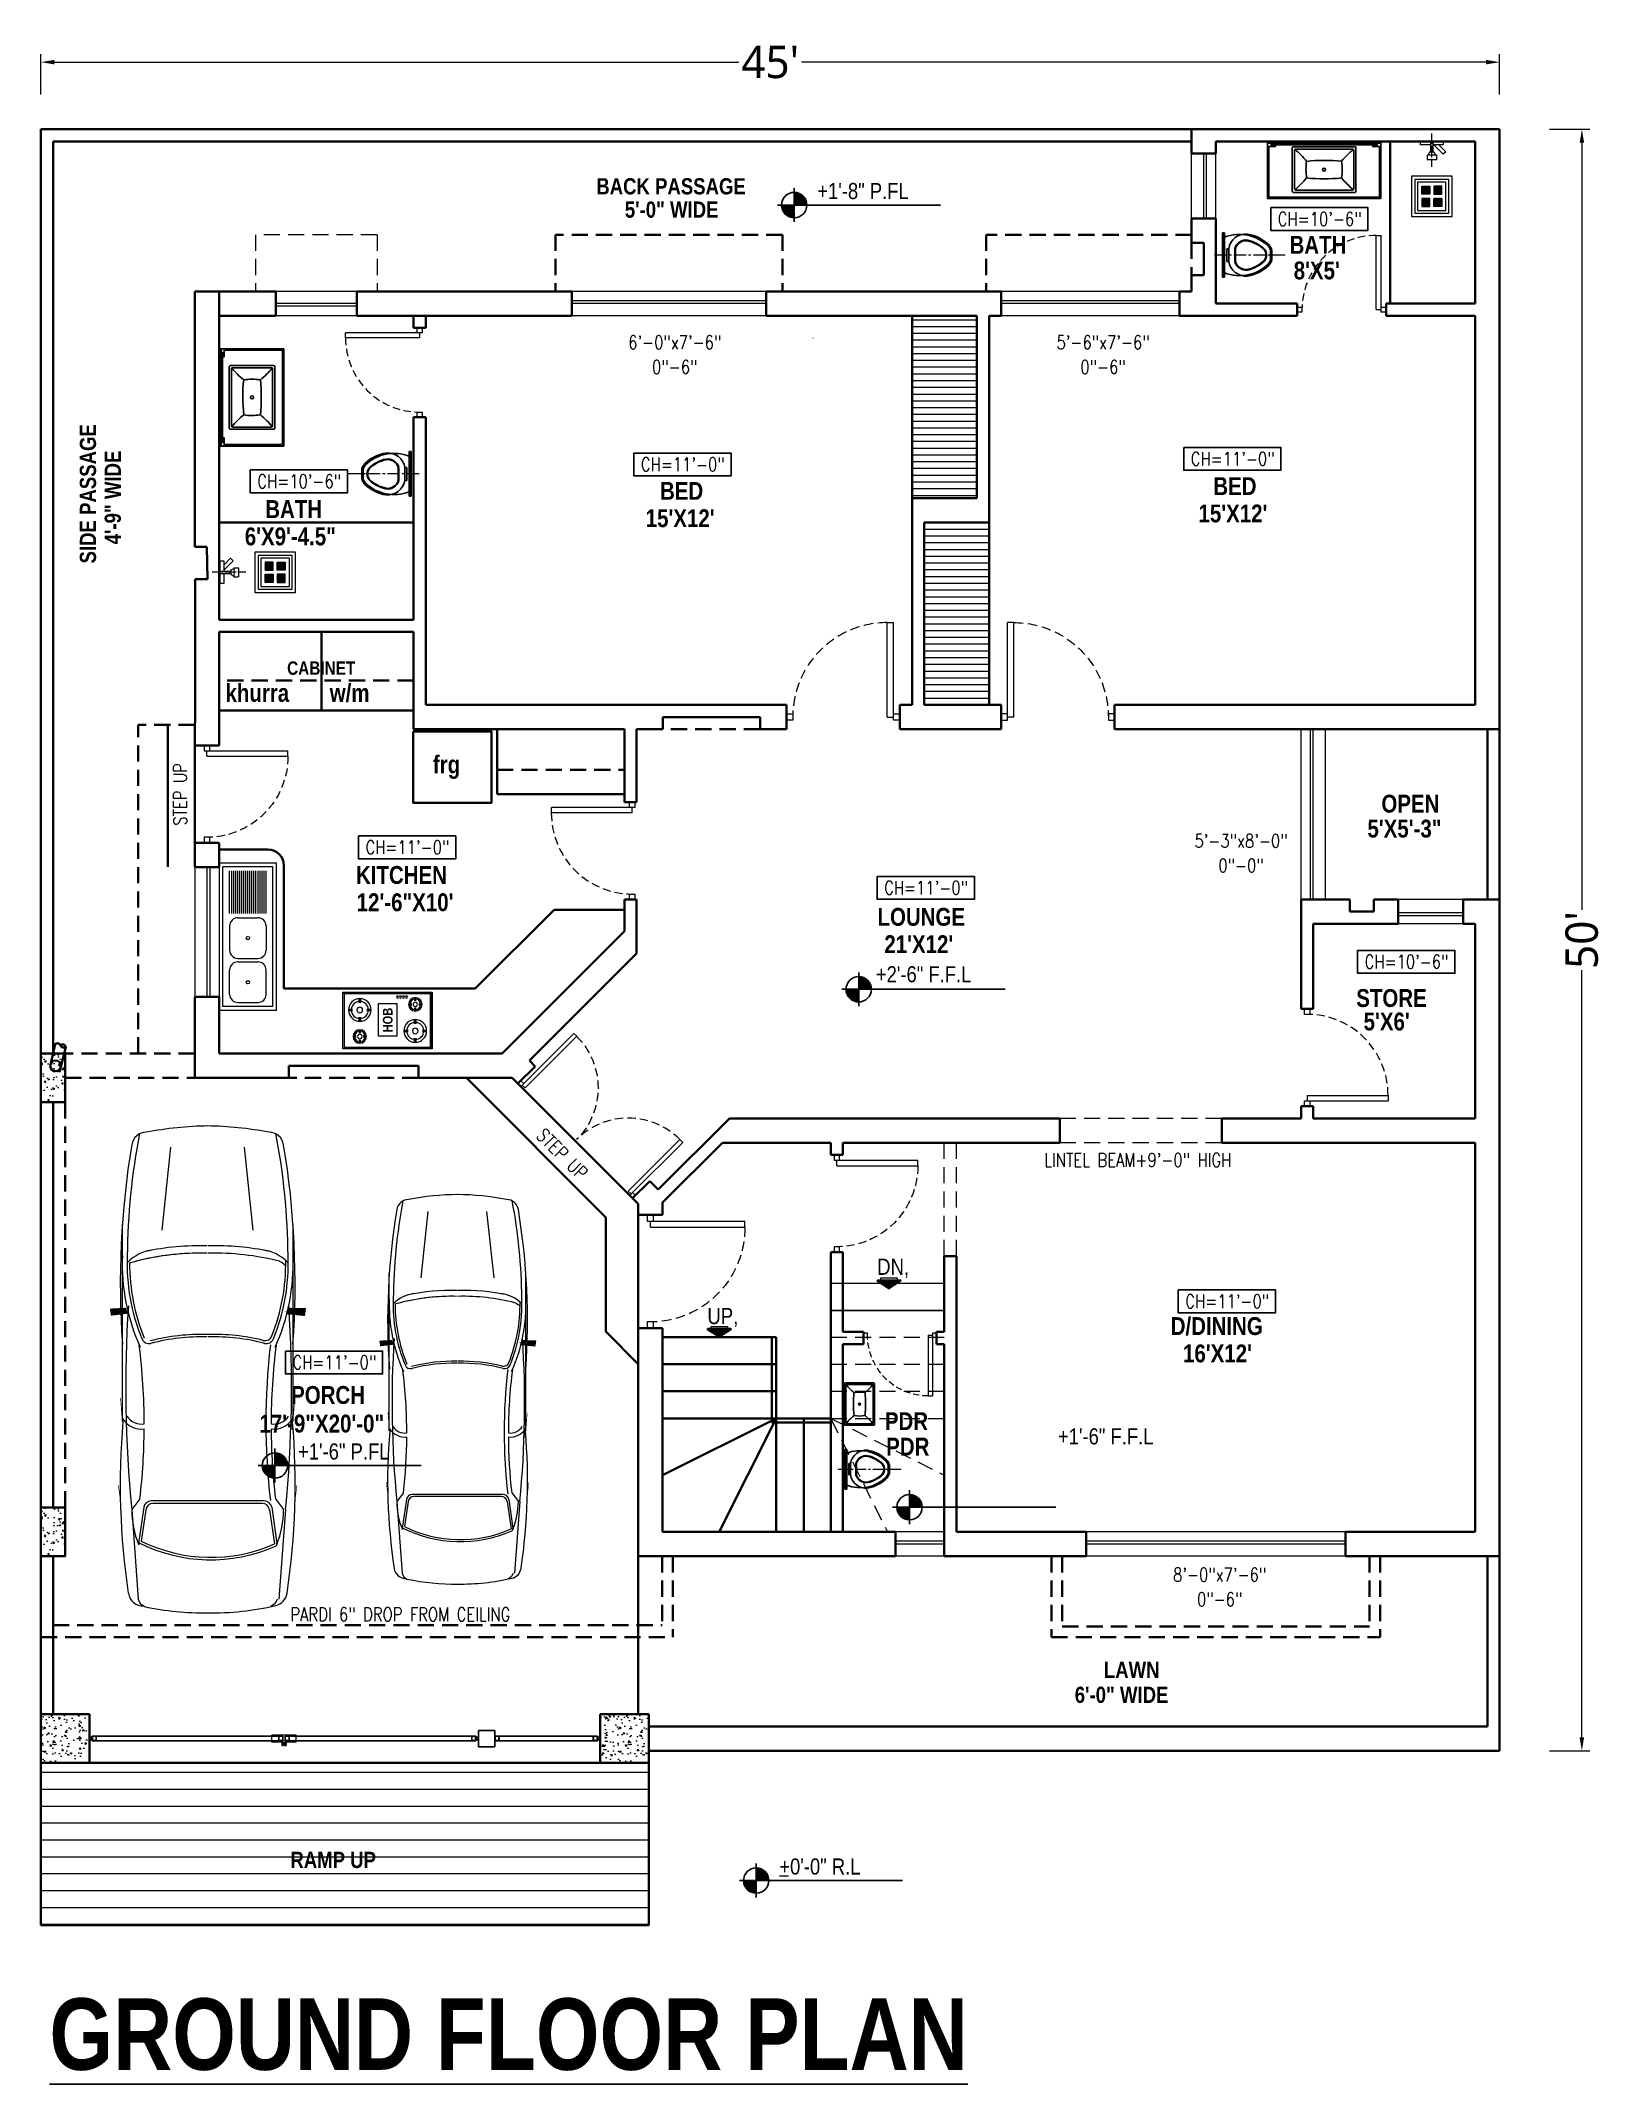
# Model space of a CAD drawing. Header units: inches. Extents: x 8942 to 9521, y 556 to 1312.
import ezdxf
from ezdxf.enums import TextEntityAlignment as Align

# ---------------------------------------------------------------- set-up
doc = ezdxf.new("R2010")
doc.units = ezdxf.units.IN
doc.header["$LTSCALE"] = 12
doc.header["$MEASUREMENT"] = 0
doc.header["$PDMODE"] = 35
for name, pattern in [('CENTER', [2, 1.25, -0.25, 0.25, -0.25]), ('DASHED', [0.75, 0.5, -0.25]), ('DASHED2', [0.375, 0.25, -0.125])]:
    doc.linetypes.add(name, pattern=pattern)
for name, color, linetype in [('B_WALL', 115, 'Continuous'), ('Bath - Kit.Fixture', 11, 'Continuous'), ('FIX', 11, 'Continuous'), ('General Text', 20, 'Continuous'), ('METAL_-_FRAME_-_RAILING', 241, 'Continuous'), ('THICK', 7, 'Continuous')]:
    doc.layers.add(name, color=color, linetype=linetype)
for name, color, linetype, lineweight in [('baath & kitchen fix', 11, 'Continuous', 5), ('Bath - Kitchen Fixture', 11, 'Continuous', 15), ('Bath- Kitchen Fixture', 11, 'Continuous', 13), ('CENTER LINE', 4, 'CENTER', 5), ('Column', 240, 'Continuous', 35), ('DOOR', 5, 'Continuous', 9), ('DOOR 1', 33, 'Continuous', 13), ('DOTED', 8, 'DASHED', 5), ('FDN', 5, 'Continuous', 9), ('FIXTURE', 213, 'Continuous', 5), ('H', 8, 'Continuous', 9), ('HA', 8, 'Continuous', 5), ('Hatch', 8, 'Continuous', 5), ('Marble', 146, 'Continuous', 5), ('OBJECT', 7, 'Continuous', 5), ('STAIR', 1, 'Continuous', 18), ('Tex', 20, 'Continuous', 5), ('TEXT', 7, 'Continuous', 13), ('WALL', 6, 'Continuous', 35), ('windows1', 5, 'Continuous', 5), ('wood', 33, 'Continuous', 20)]:
    doc.layers.add(name, color=color, linetype=linetype, lineweight=lineweight)
doc.styles.add('ASAD TEXT', font='techb___.ttf', dxfattribs={"width": 0.65, "height": 7})
doc.styles.add('DIM-1', font='trebuc.ttf')
doc.styles.add('ROMANS', font='romans', dxfattribs={"width": 0.8})
doc.styles.add('TECHNIC', font='technic_.ttf')
doc.dimstyles.new('Proposal', dxfattribs={"dimtxt": 6, "dimasz": 5, "dimexe": 3, "dimexo": 2, "dimgap": 2, "dimtad": 0, "dimdec": 4, "dimdsep": 46, "dimlunit": 4, "dimtxsty": 'DIM-1', "dimcen": 3, "dimdle": 3, "dimclrd": 256, "dimclre": 256, "dimclrt": 256, "dimadec": 0, "dimazin": 0, "dimtfac": 0.75, "dimtdec": 4, "dimtofl": 0, "dimtmove": 2, "dimatfit": 3, "dimfxl": 1, "dimtolj": 1, "dimtzin": 0, "dimlwd": -1, "dimlwe": -1, "dimarcsym": 0})
pattern_1 = [(180, (-43992.2392, 45534.0527), (-2e-16, -2.5), [])]

msp = doc.modelspace()

# ---------------------------------------------------------------- texts
at = {"layer": 'General Text', "style": 'ASAD TEXT'}
for s, height, p in [('BACK PASSAGE', 6, (9147.79117, 1255.41345)), ('5\'-0" WIDE', 6, (9158.35097, 1246.79027)), ('BATH', 6.6125, (9404.41458, 1233.44512)), ("8'X5'", 6.6125, (9405.96194, 1223.95816)), ('BED', 6.6125, (9376.20301, 1144.16118)), ('BATH', 6.6125, (9025.25625, 1135.66822)), ('BED', 6.6125, (9171.39041, 1142.39613)), ("15'X12'", 6.6125, (9166.09111, 1132.28679)), ("15'X12'", 6.6125, (9370.72276, 1134.05184)), ('6\'X9\'-4.5"', 6.6125, (9017.67372, 1125.55888)), ('CABINET', 4.959375, (9033.34639, 1077.65643)), ('khurra', 6.6125, (9010.54084, 1067.64748)), ('w/m', 6.6125, (9049.11848, 1067.64748)), ('frg', 6.6125, (9087.31231, 1041.15933)), ('OPEN', 6.6125, (9438.42636, 1026.65739)), ('5\'X5\'-3"', 6.6125, (9433.25504, 1017.43367)), ('KITCHEN', 6.6125, (9058.85052, 1000.28123)), ('12\'-6"X10\'', 6.6125, (9059.09988, 990.17189)), ('LOUNGE', 6.6125, (9251.8969, 984.77565)), ("21'X12'", 6.6125, (9254.42349, 974.66631)), ('STORE', 6.6125, (9429.1115, 954.74157)), ("5'X6'", 6.6125, (9431.83976, 946.05914)), ('D/DINING', 6.6125, (9360.43942, 833.34914)), ("16'X12'", 6.6125, (9364.99729, 823.2398)), ('PORCH', 6.6125, (9034.82072, 807.85676)), ('17\'-9"X20\'-0"', 6.6125, (9023.11726, 797.27928)), ('PDR', 6.6125, (9254.6182, 798.16448)), ('PDR', 6.6125, (9255.10468, 788.7643)), ('LAWN', 6, (9335.68687, 706.45601)), ('6\'-0" WIDE', 6, (9324.91095, 697.21704)), ('RAMP UP', 6, (9034.55278, 636.13149)), ('%%UGROUND FLOOR PLAN', 26.45, (8945.35646, 561.44459))]:
    msp.add_text(s, height=height, dxfattribs=at).set_placement(p)
for s, p in [('SIDE PASSAGE', (8962.60351, 1118.85319)), ('4\'-9" WIDE', (8971.80788, 1125.92541))]:
    msp.add_text(s, height=6, rotation=90, dxfattribs=at).set_placement(p)
at = {"layer": 'Tex', "style": 'TECHNIC'}
for s, p in [('DN,', (9251.75673, 855.61994)), ('UP,', (9188.91468, 837.39024))]:
    msp.add_text(s, height=6, dxfattribs=at).set_placement(p)
at = {"layer": 'TEXT', "lineweight": -3, "ltscale": 20, "style": 'ROMANS', "width": 0.8}
for s, p in [('CH=10\'-6"', (9415.56679, 1246.31008)), ('6\'-0"x7\'-6"', (9176.8518, 1200.66267)), ('5\'-6"x7\'-6"', (9335.3988, 1200.66267)), ('0"-6"', (9176.8518, 1191.567)), ('0"-6"', (9335.3988, 1191.567)), ('CH=11\'-0"', (9179.83553, 1155.51086)), ('CH=11\'-0"', (9383.36798, 1157.57322)), ('CH=10\'-6"', (9037.82718, 1149.26949)), ('CH=11\'-0"', (9077.86798, 1013.84809)), ('5\'-3"x8\'-0"', (9386.4584, 1016.20142)), ('0"-0"', (9386.4584, 1007.10576)), ('CH=11\'-0"', (9269.86798, 998.84809)), ('CH=10\'-6"', (9447.73283, 971.48698)), ('LINTEL BEAM+9\'-0" HIGH', (9348.2324, 898.10598)), ('CH=11\'-0"', (9381.36798, 845.84809)), ('CH=11\'-0"', (9050.82427, 823.21912)), ('8\'-0"x7\'-6"', (9378.55001, 744.67212)), ('0"-6"', (9378.55001, 735.57646)), ('PARDI 6" DROP FROM CEILING', (9075.26858, 729.96438))]:
    msp.add_text(s, height=5, dxfattribs=at).set_placement(p, align=Align.MIDDLE_CENTER)
for rotation, p in [(90, (8993.75645, 1033.43005)), (315, (9135.1886, 900.29043))]:
    msp.add_text('STEP UP', height=5, rotation=rotation, dxfattribs=at).set_placement(p, align=Align.MIDDLE_CENTER)
at = {"layer": 'TEXT', "char_height": 5.95125, "width": 49.7538537, "attachment_point": 1, "style": 'TECHNIC'}
for s, insert in [('\\A1;+1\'-8" P.FL', (9229.60337, 1259.64764)), ('\\A1;+2\'-6" F.F.L', (9251.2781, 969.82082)), ('\\A1;+1\'-6" F.F.L', (9318.69415, 798.82991)), ('\\A1;+1\'-6" P.FL', (9037.38466, 793.23851)), ('\\A1;+0\'-0" R.L', (9215.53715, 639.66952))]:
    msp.add_mtext(s, dxfattribs=dict(at, insert=insert))

# ---------------------------------------------------------------- blocks, each defined once
blk = doc.blocks.new('D3-0')
at = {"layer": 'DOOR', "color": 8, "linetype": 'DASHED2'}
blk.add_arc((-4.08, 1.04), 29.92, 89.83785, 180.07035, dxfattribs=at)
at = {"layer": 'DOOR 1'}
for p, q in [((-4, 1), (-4, 30.95)), ((-4, 30.95), (-2, 30.95)), ((-2, 1), (-2, 30.95)), ((-36, 2), (-34, 2)), ((-36, 0), (-36, 2)), ((-34, 0), (-36, 0)), ((-34, 2), (-34, 0)), ((-4, 1), (-2, 1)), ((-2, 2), (0, 2)), ((-2, 0), (-2, 2)), ((0, 0), (-2, 0)), ((0, 2), (0, 0))]:
    blk.add_line(p, q, dxfattribs=at)
blk = doc.blocks.new('CAR-P')
at = {"layer": 'Column', "lineweight": 20}
for p, q in [((-77.48, 34.37), (-156.98, 34.37)), ((-77.27, 34.17), (-79.33, 34.36)), ((-46.13, 27.25), (-41.75, 30.59)), ((-42.7, 25.74), (-28.01, 27.87)), ((-41.75, 31.35), (-5.5, 28.68)), ((-41.7, 24.87), (-27.87, 26.88)), ((-5.5, 27.92), (-3.84, 27.19)), ((-3.84, 27.19), (-2.53, 25.44)), ((-154.75, 18.32), (-188.3, 14.72)), ((-45.26, 22.77), (-45.26, -23.04)), ((-44.26, 21.9), (-44.26, -22.17)), ((-154.75, -18.59), (-188.3, -14.99)), ((-46.13, -27.52), (-41.75, -30.86)), ((-42.7, -26.01), (-28.01, -28.14)), ((-41.75, -30.86), (-5.5, -28.19)), ((-41.7, -25.14), (-29.01, -26.98)), ((-27.97, -27.13), (-27.87, -27.15)), ((-5.5, -28.19), (-3.84, -27.46)), ((-3.84, -27.46), (-2.53, -25.71)), ((-77.48, -34.63), (-156.98, -34.63)), ((-77.27, -34.43), (-79.33, -34.63))]:
    blk.add_line(p, q, dxfattribs=at)
at = {"layer": 'Column', "lineweight": 20, "const_width": 0.25}
for points in [[(-123.05, 33.27), (-123.05, 39.53), (-120.12, 39.08), (-120.85, 31.93), (-123.42, 32.82), (-120.49, 38.64), (-122.69, 38.19), (-123.05, 37.3), (-122.69, 37.3), (-122.32, 36.4), (-122.32, 36.4), (-122.32, 37.3), (-121.95, 35.51), (-121.95, 31.04)], [(-86.8, 35.06), (-79.84, 34.61)], [(-51.64, 35.95), (-44.31, 35.06)], [(-86.8, -35.33), (-79.84, -34.88)], [(-51.64, -36.22), (-44.31, -35.33)]]:
    blk.add_lwpolyline(points, dxfattribs=at)
at = {"layer": 'Column', "lineweight": 20}
for centre, radius, start, end in [((-132.92, -311.04), 346.24, 85.97804, 99.36229), ((-141.16, -47.72), 82.15, 65.77071, 92.2222), ((-91.2, -474.9), 508.66, 84.42072, 93.71379), ((-83.43, 26.57), 9.14, 353.44464, 57.25959), ((-52.08, -263.51), 298.74, 81.49975, 94.83735), ((-77.27, -592.15), 626.31, 89.69504, 90), ((-188.26, 24.67), 6, 99.36229, 180), ((-141.83, -243.94), 276.32, 90.50549, 100.82726), ((-40.43, 2.79), 107.97, 168.11277, 181.47046), ((-128.91, 19.54), 18.03, 135.11854, 172.34064), ((-40.43, 2.79), 104.97, 165.60608, 181.47046), ((-141.16, -47.72), 80.15, 67.67555, 92.2222), ((-141.16, -47.72), 79.15, 68.32812, 90.95021), ((-133.42, 24.54), 9.7, 135.48047, 153.39352), ((-113.04, 23.04), 3, 346.05233, 68.32812), ((-111.85, 23.64), 3, 345.46706, 67.67555), ((-76.91, 299.27), 275.86, 263.44407, 276.55593), ((-75.94, 283.13), 257.61, 262.79156, 269.90651), ((-83.43, 26.57), 7.14, 351.56002, 57.25959), ((-75.94, 283.13), 257.61, 270.35524, 276.64409), ((-42.26, 22.77), 3, 98.25742, 180), ((-41.26, 21.9), 3, 98.25742, 180), ((-41.75, -6.72), 37.3, 67.60042, 90), ((-86.11, 1.17), 63.66, 333.75359, 23.81627), ((-86.11, 1.17), 64.66, 333.10852, 23.81627), ((-27.87, 26.88), 1, 23.81627, 98.25742), ((-8.81, 26.01), 6, 12.96069, 81.49975), ((-116.69, 1.19), 116.7, 359.286, 12.96069), ((-56.02, -2.01), 140.79, 169.076, 179.28896), ((-29.61, 2.32), 82.96, 166.05233, 181.60926), ((-29.61, 2.32), 81.96, 165.46706, 181.60926), ((-116.69, -1.45), 116.7, 347.99034, 0.714), ((-56.02, 1.74), 140.79, 180.71104, 190.924), ((-40.43, -3.06), 107.97, 178.52954, 191.88723), ((-40.43, -3.06), 104.97, 178.52954, 194.39392), ((-40.43, -3.06), 104.97, 178.52954, 195.89753), ((-29.61, -2.59), 82.96, 178.39074, 194.53294), ((-29.61, -2.59), 81.96, 178.39074, 194.53294), ((-128.91, -19.8), 18.03, 187.65936, 224.88146), ((-111.85, -23.91), 3, 292.32445, 14.53294), ((-42.26, -23.04), 3, 180, 261.74258), ((-41.26, -22.17), 3, 180, 261.74258), ((-188.26, -24.94), 6, 180, 260.63771), ((-141.83, 243.68), 276.32, 259.17274, 269.49451), ((-132.92, 310.77), 346.24, 260.63771, 274.02196), ((-141.16, 47.45), 82.15, 267.7778, 294.22929), ((-141.16, 47.45), 80.15, 267.7778, 292.32445), ((-141.16, 47.45), 79.15, 269.81457, 292.32445), ((-91.2, 475.39), 508.66, 266.28621, 275.57928), ((-75.94, -283.4), 257.61, 90.09349, 97.20844), ((-83.43, -26.83), 7.14, 302.74041, 8.43998), ((-83.43, -26.83), 9.14, 302.74041, 6.55536), ((-52.08, 263.24), 298.74, 265.16265, 278.50025), ((-75.94, -283.4), 257.61, 83.35591, 89.64476), ((-41.75, 6.45), 37.3, 270, 292.39958), ((-27.87, -27.15), 1, 261.74258, 275.36652), ((-8.81, -26.28), 6, 278.50025, 1.78504)]:
    blk.add_arc(centre, radius, start, end, dxfattribs=at)
for points in [[(-122.98, 39.41), (-120.14, 38.98), (-123.33, 32.93), (-120.94, 32.03)], [(-122.98, -39.68), (-120.14, -39.25), (-123.33, -33.2), (-120.94, -32.3)]]:
    blk.add_solid(points, dxfattribs=at)
blk = doc.blocks.new('A$C60765873')
at = {"layer": 'DOOR'}
for p, q in [((5.8, 18.3), (0, 9.1)), ((6.5, 17.8), (1, 9.1)), ((5.8, 18.3), (6.5, 17.8)), ((6.5, 0.4), (6.5, 17.8)), ((5.8, 0), (0, 9.1)), ((6.5, 0.4), (1, 9.1)), ((5.8, 0), (6.5, 0.4)), ((6.5, 15.3), (8.2, 15.3)), ((6.9, 3), (6.5, 3)), ((7.3, 3), (6.9, 3)), ((7.7, 3), (7.3, 3)), ((8.2, 3), (7.7, 3)), ((8.2, 15.3), (8.2, 3))]:
    blk.add_line(p, q, dxfattribs=at)
blk = doc.blocks.new('A$C19C6076D')
at = {"layer": 'DOOR'}
h = blk.add_hatch(dxfattribs=at)
h.set_pattern_fill('ANSI31', color=8, scale=6, angle=135, style=0)
h.set_pattern_definition([(180, (3456.5454, -5602.04896), (-1e-16, -0.75), [])])
h.paths.add_polyline_path([(-1.2, 0), (-7.8, 10.4), (-7.8, -10.4)])
at = {"layer": 'THICK', "color": 20, "linetype": 'Continuous', "lineweight": -3, "ltscale": 2, "xscale": 1.200000000004365, "yscale": 1.200000000004365, "zscale": 1.200000000004365, "rotation": 180}
blk.add_blockref('A$C60765873', (0, 11), dxfattribs=at)
blk = doc.blocks.new('1236ytfrde')
at = {"layer": 'Hatch', "color": 251, "linetype": 'DASHED2', "extrusion": (0, 0, -1)}
blk.add_ellipse((58224.46, 18918.05), major_axis=(-18.63, 18.63), ratio=1, start_param=0.785398, end_param=2.356194, dxfattribs=at)
at = {"layer": 'Hatch', "color": 251, "linetype": 'DASHED2'}
blk.add_ellipse((58277.14, 18918.05), major_axis=(18.63, 18.63), ratio=1, start_param=0.785398, end_param=2.356194, dxfattribs=at)
at = {"layer": 'wood'}
for p, q in [((58224.46, 18944.4), (58222.99, 18944.4)), ((58222.99, 18918.05), (58222.99, 18944.4)), ((58224.46, 18918.05), (58224.46, 18944.4)), ((58277.14, 18944.4), (58278.6, 18944.4)), ((58277.14, 18918.05), (58277.14, 18944.4)), ((58278.6, 18918.05), (58278.6, 18944.4)), ((58222.99, 18918.79), (58221.53, 18918.79)), ((58221.53, 18918.79), (58221.53, 18917.32)), ((58221.53, 18917.32), (58222.99, 18917.32)), ((58222.99, 18917.32), (58222.99, 18918.79)), ((58224.46, 18918.05), (58222.99, 18918.05)), ((58277.14, 18918.05), (58278.6, 18918.05)), ((58278.6, 18918.79), (58280.07, 18918.79)), ((58278.6, 18917.32), (58278.6, 18918.79)), ((58280.07, 18917.32), (58278.6, 18917.32)), ((58280.07, 18918.79), (58280.07, 18917.32))]:
    blk.add_line(p, q, dxfattribs=at)
blk = doc.blocks.new('SWEWS')
at = {"layer": 'FIXTURE'}
for p, q in [((50099.33, 1688.51), (50067.01, 1688.51)), ((50067.01, 1688.51), (50067.01, 1667.94)), ((50067.01, 1667.94), (50067.01, 1688.51)), ((50067.01, 1688.51), (50067.53, 1688)), ((50098.82, 1688), (50067.53, 1688)), ((50067.53, 1688), (50067.53, 1668.45)), ((50067.53, 1668.45), (50067.53, 1688)), ((50099.33, 1688.51), (50098.82, 1688)), ((50098.82, 1668.45), (50098.82, 1688)), ((50099.33, 1667.94), (50099.33, 1688.51)), ((50067.01, 1667.94), (50067.53, 1668.45)), ((50067.01, 1667.94), (50099.33, 1667.94)), ((50067.53, 1668.45), (50098.82, 1668.45)), ((50099.33, 1667.94), (50098.82, 1668.45))]:
    blk.add_line(p, q, dxfattribs=at)
for points, const_width in [([(50071.9, 1684.05), (50070.68, 1684.05)], 0.823), ([(50073.11, 1686.49), (50073.11, 1685.24)], 0.823), ([(50073.11, 1681.62), (50073.11, 1682.87)], 0.823), ([(50074.32, 1684.05), (50075.55, 1684.05)], 0.823), ([(50089.12, 1682.03), (50090.68, 1682.03)], 1.05), ([(50093.23, 1686.14), (50093.23, 1684.55)], 1.05), ([(50097.35, 1682.03), (50095.78, 1682.03)], 1.05), ([(50069, 1674.42), (50070.56, 1674.42)], 1.05), ([(50073.11, 1678.53), (50073.11, 1676.94)], 1.05), ([(50077.23, 1674.42), (50075.66, 1674.42)], 1.05), ([(50093.23, 1677.92), (50093.23, 1679.51)], 1.05), ([(50093.23, 1674.83), (50093.23, 1673.58)], 0.823), ([(50073.11, 1670.3), (50073.11, 1671.9)], 1.05), ([(50092.02, 1672.4), (50090.8, 1672.4)], 0.823), ([(50093.23, 1669.96), (50093.23, 1671.21)], 0.823), ([(50094.44, 1672.4), (50095.67, 1672.4)], 0.823)]:
    blk.add_lwpolyline(points, dxfattribs=dict(at, const_width=const_width))
blk.add_lwpolyline([(50079.85, 1672.55), (50086.47, 1672.55), (50086.47, 1684.31), (50079.85, 1684.31)], close=True, dxfattribs=at)
for centre, radius in [((50073.11, 1684.05), 2.44), ((50073.11, 1684.05), 1.92), ((50073.11, 1684.05), 0.804), ((50076.26, 1686.71), 0.37), ((50077.41, 1686.71), 0.37), ((50078.5, 1686.71), 0.37), ((50079.52, 1686.71), 0.37), ((50093.23, 1682.03), 4.11), ((50093.23, 1682.03), 3.1), ((50093.23, 1682.03), 1.02), ((50073.11, 1674.42), 4.11), ((50073.11, 1674.42), 3.1), ((50073.11, 1674.42), 1.02), ((50093.23, 1672.4), 2.44), ((50093.23, 1672.4), 1.92), ((50093.23, 1672.4), 0.804)]:
    blk.add_circle(centre, radius, dxfattribs=at)
blk = doc.blocks.new('A$C43A815CF')
at = {"layer": 'OBJECT', "xscale": -1, "rotation": 270}
blk.add_blockref('SWEWS', (-1667.94, -50067.01), dxfattribs=at)
at = {"layer": 'Tex', "style": 'ASAD TEXT'}
blk.add_text('HOB', height=3.5, dxfattribs=at).set_placement((5.98, 14.35))
blk = doc.blocks.new('A$C6B3174C2')
at = {"layer": 'FIXTURE'}
for p, q in [((0, 54.66), (21, 54.66)), ((0, 0), (0, 54.66)), ((19.75, 53.16), (1.25, 53.16)), ((1.25, 1.5), (1.25, 53.16)), ((19.75, 1.5), (19.75, 53.16)), ((21, 54.66), (21, 0)), ((3.75, 35.91), (3.75, 51.66)), ((4.5, 35.91), (4.5, 51.66)), ((5.25, 35.91), (5.25, 51.66)), ((6, 35.91), (6, 51.66)), ((6.75, 35.91), (6.75, 51.66)), ((7.5, 35.91), (7.5, 51.66)), ((8.25, 35.91), (8.25, 51.66)), ((9, 35.91), (9, 51.66)), ((9.75, 35.91), (9.75, 51.66)), ((10.5, 35.91), (10.5, 51.66)), ((11.25, 35.91), (11.25, 51.66)), ((12, 35.91), (12, 51.66)), ((12.75, 35.91), (12.75, 51.66)), ((13.5, 35.91), (13.5, 51.66)), ((14.25, 35.91), (14.25, 51.66)), ((15, 35.91), (15, 51.66)), ((15.75, 35.91), (15.75, 51.66)), ((16.5, 35.91), (16.5, 51.66)), ((17.25, 35.91), (17.25, 51.66)), ((3.75, 31.32), (3.75, 22.32)), ((6.75, 34.32), (14.25, 34.32)), ((17.25, 31.32), (17.25, 22.32)), ((6.75, 19.32), (14.25, 19.32)), ((6.75, 18), (14.25, 18)), ((3.75, 6), (3.75, 15)), ((17.25, 6), (17.25, 15)), ((19.75, 1.5), (1.25, 1.5)), ((6.75, 3), (14.25, 3)), ((21, 0), (0, 0))]:
    blk.add_line(p, q, dxfattribs=at)
for centre in [(10.5, 26.82), (10.5, 10.5)]:
    blk.add_circle(centre, 0.612, dxfattribs=at)
for centre, start, end in [((6.75, 31.32), 90, 180), ((14.25, 31.32), 0, 90), ((6.75, 22.32), 180, 270), ((6.75, 15), 90, 180), ((14.25, 22.32), 270, 0), ((14.25, 15), 0, 90), ((6.75, 6), 180, 270), ((14.25, 6), 270, 0)]:
    blk.add_arc(centre, 3, start, end, dxfattribs=at)
blk = doc.blocks.new('A$C0DFA133A')
at = {"layer": 'baath & kitchen fix'}
for p, q in [((2.7, 3.49), (2.7, 6.86)), ((4.39, 6.86), (2.7, 6.86)), ((4.39, 3.49), (2.7, 3.49)), ((4.39, 3.49), (4.39, 6.86)), ((5.52, 6.02), (4.39, 6.58)), ((5.52, 4.33), (4.39, 3.77)), ((5.52, 4.33), (5.52, 6.02)), ((9.45, 5.6), (5.52, 5.6)), ((9.45, 4.76), (5.52, 4.76))]:
    blk.add_line(p, q, dxfattribs=at)
for points in [[(8.17, 5.6), (8.17, 9.39), (9.45, 9.39), (9.45, 0.96), (8.17, 0.96), (8.17, 4.76)], [(8.17, 2.56), (5.61, 0), (4.7, 0.91), (8.17, 4.37)]]:
    blk.add_lwpolyline(points, dxfattribs=at)
at = {"layer": 'CENTER LINE', "ltscale": 0.2}
blk.add_line((0, 5.18), (12.4, 5.18), dxfattribs=at)
blk = doc.blocks.new('A$C3CB14892')
at = {"layer": 'Marble'}
h = blk.add_hatch(dxfattribs=at)
h.set_pattern_fill('HEX', color=256, style=0)
h.set_pattern_definition([(180, (45078.9635, -26913.55358), (-3e-17, 0.216506351), [0.125, -0.25]), (60, (45078.9635, -26913.55358), (0.18750000005, -0.1082531755), [0.125, -0.25]), (120, (45078.8385, -26913.55358), (0.18750000005, 0.1082531755), [0.125, -0.25])])
h.paths.add_polyline_path([(3.74, 11.25), (6.74, 11.25), (6.74, 8.25), (3.74, 8.25)])
h.paths.add_polyline_path([(8.24, 6.75), (11.24, 6.75), (11.24, 3.75), (8.24, 3.75)])
h.paths.add_polyline_path([(3.74, 6.75), (6.74, 6.75), (6.74, 3.75), (3.74, 3.75)])
h.paths.add_polyline_path([(8.24, 11.25), (11.24, 11.25), (11.24, 8.25), (8.24, 8.25)])
at = {"layer": 'FDN'}
for points in [[(14.99, 15), (0, 15), (0, 0), (14.99, 0)], [(13.74, 13.75), (1.25, 13.75), (1.25, 1.25), (13.74, 1.25)], [(12.74, 12.75), (2.25, 12.75), (2.25, 2.25), (12.74, 2.25)]]:
    blk.add_lwpolyline(points, close=True, dxfattribs=at)
at = {"layer": 'Marble'}
for points in [[(3.75, 11.25), (6.74, 11.25), (6.74, 8.25), (3.75, 8.25)], [(11.24, 11.25), (8.24, 11.25), (8.24, 8.25), (11.24, 8.25)], [(3.75, 3.75), (6.74, 3.75), (6.74, 6.75), (3.75, 6.75)], [(11.24, 3.75), (8.24, 3.75), (8.24, 6.75), (11.24, 6.75)]]:
    blk.add_lwpolyline(points, close=True, dxfattribs=at)
at = {"layer": 'OBJECT', "rotation": 90}
blk.add_blockref('A$C0DFA133A', (12.67, 18.36), dxfattribs=at)
blk = doc.blocks.new('33323')
at = {"layer": 'Bath - Kit.Fixture', "ltscale": 50}
for p, q in [((56966.1, -4697.46), (56966.1, -4713.96)), ((56966.85, -4697.46), (56966.1, -4697.46)), ((56966.35, -4697.46), (56966.35, -4713.96)), ((56966.85, -4697.46), (56966.85, -4713.96)), ((56968.42, -4703.37), (56967.67, -4703.37)), ((56967.67, -4708.11), (56967.67, -4703.37)), ((56968.42, -4708.11), (56967.67, -4708.11)), ((56968.42, -4708.11), (56968.42, -4703.37)), ((56970.67, -4708.19), (56970.67, -4703.28)), ((56970.92, -4708.15), (56970.92, -4703.31)), ((56983.45, -4709.32), (56983.22, -4709.58)), ((56983.91, -4703.98), (56983.92, -4707.47)), ((56984.41, -4703.89), (56984.42, -4707.55)), ((56966.85, -4713.96), (56966.1, -4713.96))]:
    blk.add_line(p, q, dxfattribs=at)
for centre, radius, start, end in [((56972.43, -4713.37), 15.27, 46.39383, 111.45197), ((56974.79, -4704.39), 6.45, 84.52873, 170.88501), ((56974.83, -4704.49), 4.34, 81.7195, 163.69936), ((56974.83, -4704.49), 4.09, 81.86048, 163.20469), ((56972.97, -4712.61), 14.84, 45.69766, 80.57139), ((56972.43, -4713.37), 13.27, 46.86737, 77.02135), ((56972.43, -4713.37), 13.52, 46.79234, 77.06567), ((56979.04, -4705.68), 5.16, 19.2895, 40.62317), ((56979.04, -4705.68), 5.66, 18.41375, 40.7147), ((56972.41, -4698.1), 15.27, 248.61986, 313.73979), ((56974.8, -4707.06), 6.46, 189.32888, 275.5692), ((56974.83, -4706.97), 4.34, 196.30064, 278.2805), ((56974.83, -4706.97), 4.09, 196.79531, 278.13952), ((56972.43, -4698.09), 13.27, 282.97865, 313.13263), ((56972.95, -4698.86), 14.85, 279.60125, 313.77002), ((56972.43, -4698.09), 13.52, 282.93433, 313.20486), ((56978.95, -4705.73), 3.26, 321.34536, 38.65464), ((56978.95, -4705.73), 3.51, 321.34536, 38.95149), ((56979.04, -4705.77), 5.16, 319.51045, 340.84411), ((56979.04, -4705.77), 5.66, 321.17773, 341.71987)]:
    blk.add_arc(centre, radius, start, end, dxfattribs=at)
at = {"layer": 'CENTER LINE', "ltscale": 0.3}
blk.add_line((56963.17, -4705.68), (56989.62, -4705.68), dxfattribs=at)
blk = doc.blocks.new('wash basin 1')
at = {"layer": 'FIX'}
for p, q in [((875.26, 558.54), (875.26, 572.74)), ((895.95, 573.14), (875.57, 573.14)), ((876.01, 559.29), (876.01, 571.99)), ((895.2, 572.39), (876.32, 572.39)), ((895.51, 559.29), (895.51, 571.99)), ((896.26, 558.54), (896.26, 572.74)), ((875.57, 558.14), (895.95, 558.14)), ((876.32, 558.89), (895.2, 558.89))]:
    blk.add_line(p, q, dxfattribs=at)
blk.add_circle((885.76, 565.64), 0.5, dxfattribs=at)
for centre, radius, start, end in [((875.68, 572.73), 0.425, 105.41539, 181.69068), ((876.43, 571.98), 0.425, 105.41539, 181.69068), ((857.2, 549.58), 29.56, 39.50992, 50.16902), ((914.32, 549.58), 29.56, 129.83098, 140.60052), ((895.08, 571.98), 0.425, 358.30932, 74.58461), ((895.83, 572.73), 0.425, 358.30932, 74.58461), ((897.56, 565.64), 17.76, 171.09438, 188.90562), ((885.54, 516.23), 52.45, 83.46122, 96.05376), ((874.07, 565.63), 17.65, 351.06623, 8.83095), ((875.68, 558.55), 0.425, 178.30932, 254.58461), ((876.43, 559.3), 0.425, 178.30932, 254.58461), ((857.2, 581.7), 29.56, 309.83098, 320.49008), ((885.76, 619.26), 56.66, 264.17556, 275.82444), ((914.32, 581.7), 29.56, 219.50992, 230.16902), ((895.08, 559.3), 0.425, 285.41539, 1.69068), ((895.83, 558.55), 0.425, 285.41539, 1.69068)]:
    blk.add_arc(centre, radius, start, end, dxfattribs=at)
blk = doc.blocks.new('A$C1B152E25')
at = {"layer": 'H', "lineweight": -3}
h = blk.add_hatch(color=256, dxfattribs=at)
edge = h.paths.add_edge_path()
edge.add_arc((4.8, 4.8), 1.8, 0, 90)
edge.add_line((4.8, 6.6), (4.8, 4.8))
edge.add_line((4.8, 4.8), (6.6, 4.8))
edge = h.paths.add_edge_path()
edge.add_arc((4.8, 4.8), 1.8, 180, 270)
edge.add_line((4.8, 3), (4.8, 4.8))
edge.add_line((4.8, 4.8), (3, 4.8))
for p, q in [((4.8, 2.4), (4.8, 7.2)), ((2.4, 4.8), (25.59, 4.8))]:
    blk.add_line(p, q, dxfattribs=at)
blk.add_circle((4.8, 4.8), 1.8, dxfattribs=at)
blk = doc.blocks.new('*D29')
at = {"layer": 'DEFPOINTS', "color": 0, "transparency": 16777216}
for p in [(9482.18, 1304.35), (8942.18, 1279.51), (9482.18, 1279.51)]:
    blk.add_point(p, dxfattribs=at)
at = {"layer": 'Hatch', "color": 0, "transparency": 16777216}
for p, q in [((8942.18, 1292.35), (8942.18, 1307.35)), ((8947.18, 1304.35), (9200.57, 1304.35)), ((9477.18, 1304.35), (9223.79, 1304.35)), ((9482.18, 1292.35), (9482.18, 1307.35))]:
    blk.add_line(p, q, dxfattribs=at)
for points in [[(8947.18, 1305.19), (8947.18, 1303.52), (8942.18, 1304.35)], [(9477.18, 1305.19), (9477.18, 1303.52), (9482.18, 1304.35)]]:
    blk.add_solid(points, dxfattribs=at)
at = {"layer": 'Hatch', "color": 0, "transparency": 16777216, "insert": (9212.18, 1304.35), "char_height": 12, "attachment_point": 5, "style": 'DIM-1'}
blk.add_mtext("\\A1;45'", dxfattribs=at)
blk = doc.blocks.new('*D30')
at = {"layer": 'DEFPOINTS', "color": 0, "transparency": 16777216}
for p in [(9482.18, 1279.51), (9482.18, 679.51), (9512.63, 679.51)]:
    blk.add_point(p, dxfattribs=at)
at = {"layer": 'Hatch', "color": 0, "transparency": 16777216}
for p, q in [((9500.63, 1279.51), (9515.63, 1279.51)), ((9512.63, 1274.51), (9512.63, 990.7)), ((9512.63, 684.51), (9512.63, 968.33)), ((9500.63, 679.51), (9515.63, 679.51))]:
    blk.add_line(p, q, dxfattribs=at)
for points in [[(9511.8, 1274.51), (9513.47, 1274.51), (9512.63, 1279.51)], [(9511.8, 684.51), (9513.47, 684.51), (9512.63, 679.51)]]:
    blk.add_solid(points, dxfattribs=at)
at = {"layer": 'Hatch', "color": 0, "transparency": 16777216, "insert": (9512.63, 979.51), "char_height": 12, "attachment_point": 5, "rotation": 90, "style": 'DIM-1'}
blk.add_mtext("\\A1;50'", dxfattribs=at)

# ---------------------------------------------------------------- dimensions: what is measured, and where the dimension line sits
at = {"layer": 'Hatch', "color": 255}
dim = msp.add_linear_dim(base=(9482.1827, 1304.35255), p1=(8942.1827, 1279.51318), p2=(9482.1827, 1279.51318), dimstyle='Proposal', override={"dimtxt": 12, "dimclrd": 0, "dimclre": 0, "dimclrt": 0, "dimfxl": 12, "dimfxlon": 1}, dxfattribs=at)
dim.commit()
dim.dimension.update_dxf_attribs({"geometry": '*D29', "text_midpoint": (9212.1827, 1304.35255)})
dim = msp.add_linear_dim(base=(9512.63467, 679.51318), p1=(9482.1827, 1279.51318), p2=(9482.1827, 679.51318), angle=90, dimstyle='Proposal', override={"dimtxt": 12, "dimclrd": 0, "dimclre": 0, "dimclrt": 0, "dimfxl": 12, "dimfxlon": 1}, dxfattribs=at)
dim.commit()
dim.dimension.update_dxf_attribs({"geometry": '*D30', "text_midpoint": (9512.63467, 979.51318)})

# ---------------------------------------------------------------- hatches: boundary and pattern name
at = {"layer": 'baath & kitchen fix', "ltscale": 0.4}
h = msp.add_hatch(dxfattribs=at)
h.set_pattern_fill('ANSI31', color=256, scale=20, angle=135, style=0)
h.set_pattern_definition(pattern_1)
h.paths.add_polyline_path([(9288.6827, 1210.51318), (9264.6827, 1210.51318), (9264.6827, 1143.01318), (9288.6827, 1143.01318)])
h = msp.add_hatch(dxfattribs=at)
h.set_pattern_fill('ANSI31', color=256, scale=20, angle=135, style=0)
h.set_pattern_definition(pattern_1)
h.paths.add_polyline_path([(9293.1827, 1134.01318), (9269.1827, 1134.01318), (9269.1827, 1066.51318), (9293.1827, 1066.51318)])
at = {"layer": 'baath & kitchen fix'}
h = msp.add_hatch(dxfattribs=at)
h.set_pattern_fill('ANSI31', color=256, scale=50, angle=135, style=0)
h.set_pattern_definition([(180, (-43992.239, 45534.0527), (-1e-15, -6.25), [])])
h.paths.add_polyline_path([(9167.1827, 675.01318), (8942.1827, 675.01318), (8942.1827, 615.01318), (9167.1827, 615.01318)])
at = {"layer": 'HA', "linetype": 'Continuous'}
h = msp.add_hatch(dxfattribs=at)
h.set_pattern_fill('AR-CONC', color=256, scale=0.9, style=0)
h.set_pattern_definition([(50, (8951.1836, 919.513), (6.4553, -0.5648), [0.675, -7.425]), (355, (8951.1836, 919.513), (-1.2488, 6.7697), [0.54, -5.94]), (100.45, (8951.7215, 919.466), (5.2066, 6.205), [0.5737, -6.3103]), (46.184, (8951.1836, 921.313), (9.605, -1.4897), [1.0125, -11.1375]), (96.636, (8951.984, 921.189), (8.412, 8.767), [0.8605, -9.4654]), (351.184, (8951.184, 921.313), (8.412, 8.767), [0.81, -8.91]), (21, (8952.0836, 920.863), (5.3722, -3.6236), [0.675, -7.425]), (326, (8952.0836, 920.863), (2.1898, 6.5264), [0.54, -5.94]), (71.45, (8952.531, 920.561), (7.562, 2.9028), [0.5737, -6.3103]), (37.5, (8951.1836, 919.5132), (0.10944, 2.99604), [0, -5.868, 0, -6.03, 0, -5.9625]), (7.5, (8951.1836, 919.5132), (2.36763, 3.5497), [0, -3.438, 0, -5.733, 0, -2.2725]), (327.5, (8949.1766, 919.5132), (4.8044, -0.203), [0, -2.25, 0, -7.02, 0, -9.315]), (317.5, (8948.2766, 919.513), (5.2487, 0.9009), [0, -2.925, 0, -4.662, 0, -6.615])])
h.paths.add_polyline_path([(8942.1827, 919.51318), (8951.1827, 919.51318), (8951.1827, 937.51318), (8942.1827, 937.51318)])
h = msp.add_hatch(dxfattribs=at)
h.set_pattern_fill('AR-CONC', color=256, scale=0.9, style=0)
h.set_pattern_definition([(50, (8951.1836, 751.513), (6.4553, -0.5648), [0.675, -7.425]), (355, (8951.1836, 751.513), (-1.2488, 6.7697), [0.54, -5.94]), (100.45, (8951.7215, 751.466), (5.2066, 6.205), [0.5737, -6.3103]), (46.184, (8951.1836, 753.313), (9.605, -1.4897), [1.0125, -11.1375]), (96.636, (8951.984, 753.189), (8.412, 8.767), [0.8605, -9.4654]), (351.184, (8951.184, 753.313), (8.412, 8.767), [0.81, -8.91]), (21, (8952.0836, 752.863), (5.3722, -3.6236), [0.675, -7.425]), (326, (8952.0836, 752.863), (2.1898, 6.5264), [0.54, -5.94]), (71.45, (8952.531, 752.561), (7.562, 2.9028), [0.5737, -6.3103]), (37.5, (8951.1836, 751.5132), (0.10944, 2.99604), [0, -5.868, 0, -6.03, 0, -5.9625]), (7.5, (8951.1836, 751.5132), (2.36763, 3.5497), [0, -3.438, 0, -5.733, 0, -2.2725]), (327.5, (8949.1766, 751.5132), (4.8044, -0.203), [0, -2.25, 0, -7.02, 0, -9.315]), (317.5, (8948.2766, 751.513), (5.2487, 0.9009), [0, -2.925, 0, -4.662, 0, -6.615])])
h.paths.add_polyline_path([(8951.1827, 769.51318), (8942.1827, 769.51318), (8942.1827, 751.51318), (8951.1827, 751.51318)])
h = msp.add_hatch(dxfattribs=at)
h.set_pattern_fill('AR-CONC', color=256, scale=0.9, style=0)
h.set_pattern_definition([(130, (8975.1836, 675.013), (-6.45534, -0.5648), [0.675, -7.425]), (185, (8975.1836, 675.013), (1.2488, 6.7697), [0.54, -5.94]), (79.549, (8974.6456, 674.966), (-5.2066, 6.205), [0.5737, -6.3103]), (133.816, (8975.1836, 676.813), (-9.6052, -1.4897), [1.0125, -11.1375]), (83.364, (8974.383, 676.689), (-8.412, 8.767), [0.8605, -9.4654]), (188.816, (8975.184, 676.813), (-8.412, 8.767), [0.81, -8.91]), (159, (8974.2836, 676.363), (-5.3722, -3.6236), [0.675, -7.425]), (214, (8974.2836, 676.363), (-2.1898, 6.5264), [0.54, -5.94]), (108.549, (8973.836, 676.061), (-7.562, 2.9028), [0.5737, -6.3103]), (142.5, (8975.1836, 675.0132), (-0.10944, 2.99604), [0, -5.868, 0, -6.03, 0, -5.9625]), (172.5, (8975.1836, 675.0132), (-2.36763, 3.5497), [0, -3.438, 0, -5.733, 0, -2.2725]), (212.5, (8977.1906, 675.0132), (-4.8044, -0.203), [0, -2.25, 0, -7.02, 0, -9.315]), (222.5, (8978.0906, 675.013), (-5.24868, 0.90094), [0, -2.925, 0, -4.662, 0, -6.615])])
h.paths.add_polyline_path([(8960.1827, 683.95745, -0.055898659), (8960.1827, 684.0689), (8960.1827, 693.01318), (8942.1827, 693.01318), (8942.1827, 675.01318), (8960.1827, 675.01318)])
h = msp.add_hatch(dxfattribs=at)
h.set_pattern_fill('AR-CONC', color=256, scale=0.9, style=0)
h.set_pattern_definition([(130, (9188.1773, 675.013), (-6.45534, -0.5648), [0.675, -7.425]), (185, (9188.1773, 675.013), (1.2488, 6.7697), [0.54, -5.94]), (79.549, (9187.6394, 674.966), (-5.2066, 6.205), [0.5737, -6.3103]), (133.816, (9188.177, 676.813), (-9.6052, -1.4897), [1.0125, -11.1375]), (83.364, (9187.377, 676.689), (-8.412, 8.767), [0.8605, -9.4654]), (188.816, (9188.177, 676.813), (-8.412, 8.767), [0.81, -8.91]), (159, (9187.2773, 676.363), (-5.37216, -3.6236), [0.675, -7.425]), (214, (9187.2773, 676.363), (-2.1898, 6.5264), [0.54, -5.94]), (108.549, (9186.8297, 676.061), (-7.562, 2.9028), [0.5737, -6.3103]), (142.5, (9188.1773, 675.0132), (-0.10944, 2.99604), [0, -5.868, 0, -6.03, 0, -5.9625]), (172.5, (9188.1773, 675.0132), (-2.36763, 3.5497), [0, -3.438, 0, -5.733, 0, -2.2725]), (212.5, (9190.1843, 675.0132), (-4.8044, -0.203), [0, -2.25, 0, -7.02, 0, -9.315]), (222.5, (9191.0843, 675.013), (-5.24868, 0.90094), [0, -2.925, 0, -4.662, 0, -6.615])])
h.paths.add_polyline_path([(9167.1827, 693.01318), (9149.1827, 693.01318), (9149.1827, 675.01318), (9167.1827, 675.01318)])

# ---------------------------------------------------------------- linework, layer by layer
at = {"layer": 'B_WALL'}
msp.add_line((9149.1827, 675.01318), (8960.1827, 675.01318), dxfattribs=at)
at = {"layer": 'Bath- Kitchen Fixture', "lineweight": -3, "ltscale": 40}
for p, q in [((9396.20846, 1275.01318), (9396.20846, 1253.90819)), ((9396.70846, 1273.12347), (9396.70846, 1254.40819)), ((9436.81735, 1274.29688), (9397.59957, 1274.29688)), ((9397.59957, 1273.79688), (9397.59957, 1274.29688)), ((9397.59957, 1273.79688), (9436.81735, 1273.79688)), ((9436.81735, 1273.79688), (9436.81735, 1274.29688)), ((9437.70846, 1273.12347), (9437.70846, 1254.40819)), ((9438.20846, 1275.01318), (9438.20846, 1253.90819)), ((9438.20846, 1253.90819), (9396.20846, 1253.90819)), ((9396.70846, 1254.40819), (9437.70846, 1254.40819)), ((9008.1827, 1198.30949), (9032.1827, 1198.30949)), ((9008.899, 1196.91838), (9008.899, 1163.7006)), ((9009.399, 1196.91838), (9008.899, 1196.91838)), ((9009.399, 1163.7006), (9009.399, 1196.91838)), ((9010.0724, 1197.80949), (9031.6827, 1197.80949)), ((9031.6827, 1162.80949), (9031.6827, 1197.80949)), ((9032.1827, 1198.30949), (9032.1827, 1162.30949)), ((9008.1827, 1162.30949), (9032.1827, 1162.30949)), ((9009.399, 1163.7006), (9008.899, 1163.7006)), ((9010.0724, 1162.80949), (9031.6827, 1162.80949))]:
    msp.add_line(p, q, dxfattribs=at)
for points in [[(9399.20846, 1274.34622), (9399.20846, 1275.01318), (9396.20846, 1275.01318), (9396.20846, 1274.34622)], [(9396.20846, 1273.12347), (9399.20846, 1273.12347), (9399.20846, 1273.72691), (9397.5568, 1273.72691), (9397.5568, 1274.31446), (9396.20846, 1274.31446)], [(9435.20846, 1274.34622), (9435.20846, 1275.01318), (9438.20846, 1275.01318), (9438.20846, 1274.34622)], [(9438.20846, 1273.12347), (9435.20846, 1273.12347), (9435.20846, 1273.72691), (9436.86012, 1273.72691), (9436.86012, 1274.31446), (9438.20846, 1274.31446)], [(9008.84966, 1195.30949), (9008.1827, 1195.30949), (9008.1827, 1198.30949), (9008.84966, 1198.30949)], [(9010.0724, 1198.30949), (9010.0724, 1195.30949), (9009.46897, 1195.30949), (9009.46897, 1196.96115), (9008.88141, 1196.96115), (9008.88141, 1198.30949)], [(9008.84966, 1165.30949), (9008.1827, 1165.30949), (9008.1827, 1162.30949), (9008.84966, 1162.30949)], [(9010.0724, 1162.30949), (9010.0724, 1165.30949), (9009.46897, 1165.30949), (9009.46897, 1163.65783), (9008.88141, 1163.65783), (9008.88141, 1162.30949)]]:
    msp.add_lwpolyline(points, close=True, dxfattribs=at)
at = {"layer": 'Column'}
for p, q in [((8942.1827, 693.01318), (8960.1827, 693.01318)), ((8942.1827, 693.01318), (8942.1827, 675.01318)), ((8960.1827, 693.01318), (8960.1827, 675.01318)), ((9149.1827, 693.01318), (9149.1827, 675.01318)), ((9149.1827, 693.01318), (9167.1827, 693.01318)), ((9167.1827, 693.01318), (9167.1827, 675.01318)), ((8942.1827, 675.01318), (8960.1827, 675.01318)), ((9167.1827, 675.01318), (9149.1827, 675.01318))]:
    msp.add_line(p, q, dxfattribs=at)
for points in [[(8942.1827, 919.51318), (8951.1827, 919.51318), (8951.1827, 937.51318), (8942.1827, 937.51318)], [(8951.1827, 769.51318), (8942.1827, 769.51318), (8942.1827, 751.51318), (8951.1827, 751.51318)]]:
    msp.add_lwpolyline(points, close=True, dxfattribs=at)
at = {"layer": 'DOTED'}
for p, q in [((9066.6827, 1240.51318), (9021.6827, 1240.51318)), ((9021.6827, 1240.51318), (9021.6827, 1219.51318)), ((9066.6827, 1240.51318), (9066.6827, 1219.51318)), ((8942.1827, 769.51318), (8942.1827, 919.51318)), ((9379.33298, 913.51318), (9319.33298, 913.51318)), ((9276.58298, 862.51318), (9276.58298, 904.51318)), ((9281.08298, 862.51318), (9281.08298, 904.51318)), ((9379.33298, 904.51318), (9319.33298, 904.51318)), ((9234.58298, 832.51318), (9276.58298, 832.51318)), ((9234.58298, 822.51318), (9276.58298, 822.51318)), ((9234.58298, 812.51318), (9276.58298, 812.51318)), ((9234.58298, 802.51318), (9276.58298, 802.51318)), ((9234.58298, 802.51318), (9276.58298, 781.51318)), ((9234.58298, 802.51318), (9255.58298, 760.51318)), ((8942.1827, 721.51318), (8942.1827, 751.51318)), ((8946.6827, 726.01318), (8946.6827, 751.51318))]:
    msp.add_line(p, q, dxfattribs=at)
at = {"layer": 'DOTED', "linetype": 'Continuous'}
for p, q in [((9234.58298, 852.51318), (9276.58298, 852.51318)), ((9234.58298, 842.51318), (9276.58298, 842.51318)), ((9234.58298, 842.46179), (9276.58298, 842.46179))]:
    msp.add_line(p, q, dxfattribs=at)
at = {"layer": 'General Text', "lineweight": -3}
for points in [[(9397.44253, 1250.51465), (9433.44253, 1250.51465), (9433.44253, 1242.06439), (9397.44253, 1242.06439)], [(9161.71126, 1159.71543), (9197.71126, 1159.71543), (9197.71126, 1151.26517), (9161.71126, 1151.26517)], [(9365.24371, 1161.7778), (9401.24371, 1161.7778), (9401.24371, 1153.32754), (9365.24371, 1153.32754)], [(9019.70291, 1153.47407), (9055.70291, 1153.47407), (9055.70291, 1145.02381), (9019.70291, 1145.02381)], [(9059.74371, 1018.05267), (9095.74371, 1018.05267), (9095.74371, 1009.60241), (9059.74371, 1009.60241)], [(9251.74371, 1003.05267), (9287.74371, 1003.05267), (9287.74371, 994.60241), (9251.74371, 994.60241)], [(9429.60856, 975.69155), (9465.60856, 975.69155), (9465.60856, 967.24129), (9429.60856, 967.24129)], [(9363.24371, 850.05267), (9399.24371, 850.05267), (9399.24371, 841.60241), (9363.24371, 841.60241)], [(9032.7, 827.4237), (9068.7, 827.4237), (9068.7, 818.97344), (9032.7, 818.97344)]]:
    msp.add_lwpolyline(points, close=True, dxfattribs=at)
at = {"layer": 'Hatch'}
for p, q in [((9027.71353, 682.72512), (9027.71353, 685.22512)), ((9036.65815, 685.22512), (9027.71353, 685.22512)), ((9036.65815, 682.72512), (9027.71353, 682.72512)), ((9031.43584, 682.72512), (9031.43584, 681.47512)), ((9031.93584, 682.22512), (9031.43584, 682.22512)), ((9031.93584, 682.05929), (9031.43584, 682.05929)), ((9031.93584, 681.91485), (9031.43584, 681.91485)), ((9031.93584, 681.79443), (9031.43584, 681.79443)), ((9031.93584, 681.70544), (9031.43584, 681.70544)), ((9031.93584, 681.64214), (9031.43584, 681.64214)), ((9031.93584, 681.59882), (9031.43584, 681.59882)), ((9031.93584, 681.56078), (9031.43584, 681.56078)), ((9031.93584, 681.52802), (9031.43584, 681.52802)), ((9031.93584, 681.49525), (9031.43584, 681.49525)), ((9031.43584, 681.47512), (9031.93584, 681.47512)), ((9031.93584, 682.72512), (9031.93584, 681.47512)), ((9032.43584, 682.72512), (9032.43584, 681.47512)), ((9032.43584, 682.22512), (9032.93584, 682.22512)), ((9032.43584, 682.05929), (9032.93584, 682.05929)), ((9032.43584, 681.91485), (9032.93584, 681.91485)), ((9032.43584, 681.79443), (9032.93584, 681.79443)), ((9032.43584, 681.70544), (9032.93584, 681.70544)), ((9032.43584, 681.64214), (9032.93584, 681.64214)), ((9032.43584, 681.59882), (9032.93584, 681.59882)), ((9032.43584, 681.56078), (9032.93584, 681.56078)), ((9032.43584, 681.52802), (9032.93584, 681.52802)), ((9032.43584, 681.49525), (9032.93584, 681.49525)), ((9032.93584, 681.47512), (9032.43584, 681.47512)), ((9032.93584, 682.72512), (9032.93584, 681.47512)), ((9036.65815, 682.72512), (9036.65815, 685.22512))]:
    msp.add_line(p, q, dxfattribs=at)
at = {"layer": 'METAL_-_FRAME_-_RAILING'}
for p, q in [((9031.76387, 684.94217), (8961.17958, 684.94217)), ((8961.17958, 684.94217), (8961.17958, 683.19217)), ((8961.17958, 683.19217), (9031.76387, 683.19217)), ((8961.24208, 684.87967), (8962.61708, 684.87967)), ((8961.24208, 683.25467), (8961.24208, 684.87967)), ((8962.61708, 683.25467), (8961.24208, 683.25467)), ((8962.61708, 684.87967), (8962.61708, 683.25467)), ((8962.67958, 683.19217), (8962.67958, 684.94217)), ((9030.26387, 684.94217), (9030.26387, 683.19217)), ((9030.32637, 684.87967), (9031.70137, 684.87967)), ((9030.32637, 683.25467), (9030.32637, 684.87967)), ((9031.70137, 683.25467), (9030.32637, 683.25467)), ((9031.70137, 684.87967), (9031.70137, 683.25467)), ((9031.76387, 683.19217), (9031.76387, 684.94217)), ((9032.60781, 684.94217), (9032.60781, 683.19217)), ((9103.17958, 684.94217), (9032.60781, 684.94217)), ((9032.60781, 683.19217), (9103.17958, 683.19217)), ((9032.67031, 683.25467), (9032.67031, 684.87967)), ((9032.67031, 684.87967), (9034.04531, 684.87967)), ((9034.04531, 683.25467), (9032.67031, 683.25467)), ((9034.04531, 684.87967), (9034.04531, 683.25467)), ((9034.10781, 683.19217), (9034.10781, 684.94217)), ((9101.67958, 683.19217), (9101.67958, 684.94217)), ((9101.74208, 684.87967), (9101.74208, 683.25467)), ((9103.11708, 684.87967), (9101.74208, 684.87967)), ((9101.74208, 683.25467), (9103.11708, 683.25467)), ((9103.11708, 683.25467), (9103.11708, 684.87967)), ((9103.17958, 683.19217), (9103.17958, 684.94217)), ((9104.17958, 681.01318), (9104.17958, 687.01318)), ((9104.17958, 687.01318), (9110.17958, 687.01318)), ((9110.17958, 681.01318), (9104.17958, 681.01318)), ((9110.17958, 687.01318), (9110.17958, 681.01318)), ((9110.31791, 683.19217), (9110.31791, 684.94217)), ((9148.1827, 684.94217), (9110.31791, 684.94217)), ((9110.31791, 683.19217), (9148.1827, 683.19217)), ((9110.38041, 684.87967), (9110.38041, 683.25467)), ((9111.75541, 684.87967), (9110.38041, 684.87967)), ((9110.38041, 683.25467), (9111.75541, 683.25467)), ((9111.75541, 683.25467), (9111.75541, 684.87967)), ((9111.81791, 684.94217), (9111.81791, 683.19217)), ((9146.6827, 684.94217), (9146.6827, 683.19217)), ((9146.7452, 683.25467), (9146.7452, 684.87967)), ((9146.7452, 684.87967), (9148.1202, 684.87967)), ((9148.1202, 683.25467), (9146.7452, 683.25467)), ((9148.1202, 684.87967), (9148.1202, 683.25467)), ((9148.1827, 683.19217), (9148.1827, 684.94217))]:
    msp.add_line(p, q, dxfattribs=at)
for centre, radius in [((8960.67958, 684.01318), 0.5), ((8960.67958, 684.01318), 0.4375), ((9103.67958, 684.01318), 0.5), ((9103.67958, 684.01318), 0.4375), ((9148.6827, 684.01318), 0.5), ((9148.6827, 684.01318), 0.4375)]:
    msp.add_circle(centre, radius, dxfattribs=at)
at = {"layer": 'TEXT'}
msp.add_line((9215.56971, 633.25944), (9218.94096, 633.25944), dxfattribs=at)
at = {"layer": 'WALL'}
for p, q in [((9482.1827, 1279.51318), (8942.1827, 1279.51318)), ((8942.1827, 1279.51318), (8942.1827, 679.51318)), ((9368.1827, 1270.51318), (9368.1827, 1279.51318)), ((9368.1827, 1279.51318), (9482.1827, 1279.51318)), ((9482.1827, 1279.51318), (9482.1827, 679.51318)), ((9368.1827, 1275.01318), (8946.6827, 1275.01318)), ((8946.6827, 1275.01318), (8946.6827, 937.51318)), ((9377.1827, 1270.51318), (9368.1827, 1270.51318)), ((9473.1827, 1275.01318), (9377.1827, 1275.01318)), ((9377.1827, 1270.51318), (9377.1827, 1275.01318)), ((9441.6827, 1215.01318), (9441.6827, 1275.01318)), ((9473.1827, 1275.01318), (9473.1827, 1215.01318)), ((9473.1827, 1215.01318), (9473.1827, 1275.01318)), ((9368.1827, 1237.51318), (9368.1827, 1246.51318)), ((9368.1827, 1246.51318), (9377.1827, 1246.51318)), ((9377.1827, 1215.01318), (9377.1827, 1246.51318)), ((9368.1827, 1237.51318), (9372.6827, 1237.51318)), ((9372.6827, 1225.51318), (9372.6827, 1237.51318)), ((9368.1827, 1219.51318), (9368.1827, 1225.51318)), ((9368.1827, 1225.51318), (9372.6827, 1225.51318)), ((8999.1827, 1219.51318), (8999.1827, 1125.01318)), ((9029.1827, 1219.51318), (8999.1827, 1219.51318)), ((9008.1827, 1219.51318), (9008.1827, 1098.01318)), ((9029.1827, 1219.51318), (9029.1827, 1210.51318)), ((9059.1827, 1219.51318), (9138.67938, 1219.51318)), ((9059.1827, 1219.51318), (9059.1827, 1210.51318)), ((9138.67938, 1219.51318), (9138.67938, 1210.51318)), ((9210.68601, 1219.51318), (9297.6827, 1219.51318)), ((9210.68601, 1219.51318), (9210.68601, 1219.51318)), ((9210.68601, 1210.51318), (9210.68601, 1219.51318)), ((9297.6827, 1219.51318), (9297.6827, 1210.51318)), ((9363.6827, 1219.51318), (9368.1827, 1219.51318)), ((9363.6827, 1219.51318), (9363.6827, 1219.51318)), ((9363.6827, 1210.51318), (9363.6827, 1219.51318)), ((9029.1827, 1210.51318), (9008.1827, 1210.51318)), ((9059.1827, 1210.51318), (9080.1827, 1210.51318)), ((9080.1827, 1206.01318), (9080.1827, 1210.51318)), ((9084.6827, 1206.01318), (9084.6827, 1210.51318)), ((9084.6827, 1210.51318), (9138.67938, 1210.51318)), ((9210.68601, 1210.51318), (9264.6827, 1210.51318)), ((9264.6827, 1066.51318), (9264.6827, 1210.51318)), ((9264.6827, 1210.51318), (9288.6827, 1210.51318)), ((9288.6827, 1143.01318), (9288.6827, 1210.51318)), ((9293.1827, 1210.51318), (9297.6827, 1210.51318)), ((9293.1827, 1066.51318), (9293.1827, 1210.51318)), ((9363.6827, 1210.51318), (9407.1827, 1210.51318)), ((9377.1827, 1215.01318), (9407.1827, 1215.01318)), ((9407.1827, 1210.51318), (9407.1827, 1215.01318)), ((9440.1827, 1210.51318), (9440.1827, 1215.01318)), ((9440.1827, 1215.01318), (9473.1827, 1215.01318)), ((9440.1827, 1210.51318), (9473.1827, 1210.51318)), ((9473.1827, 1210.51318), (9473.1827, 1066.51318)), ((9080.1827, 1206.01318), (9084.6827, 1206.01318)), ((9080.1827, 1098.01318), (9080.1827, 1173.01318)), ((9080.1827, 1173.01318), (9084.6827, 1173.01318)), ((9084.6827, 1066.51318), (9084.6827, 1173.01318)), ((9264.6827, 1143.01318), (9288.6827, 1143.01318)), ((9008.1827, 1134.01318), (9080.1827, 1134.01318)), ((9008.1827, 1134.01318), (9080.1827, 1134.01318)), ((9269.1827, 1066.51318), (9269.1827, 1134.01318)), ((9269.1827, 1134.01318), (9293.1827, 1134.01318)), ((8999.1827, 1125.01318), (9003.6827, 1125.01318)), ((9003.6827, 1125.01318), (9003.81491, 1113.01609)), ((8999.31491, 1113.01609), (8999.1827, 1006.52464)), ((8999.31491, 1113.01609), (9003.81491, 1113.01609)), ((9008.1827, 1098.01318), (9080.1827, 1098.01318)), ((9008.1827, 1093.51318), (9008.1827, 1051.51318)), ((9008.1827, 1093.51318), (9080.1827, 1093.51318)), ((9080.1827, 1093.51318), (9080.1827, 1057.51318)), ((9084.6827, 1066.51318), (9218.1827, 1066.51318)), ((9218.1827, 1066.51318), (9218.1827, 1057.51318)), ((9260.1827, 1066.51318), (9260.1827, 1057.51318)), ((9260.1827, 1066.51318), (9264.6827, 1066.51318)), ((9269.1827, 1066.51318), (9297.6827, 1066.51318)), ((9297.6827, 1066.51318), (9297.6827, 1057.51318)), ((9339.6827, 1066.51318), (9339.6827, 1057.51318)), ((9339.6827, 1066.51318), (9421.4327, 1066.51318)), ((9421.4327, 1066.51318), (9473.1827, 1066.51318)), ((8989.24796, 1059.09486), (8989.1827, 1006.53706)), ((9046.12624, 1064.42473), (9008.1827, 1064.42473)), ((9172.4327, 1062.01318), (9208.4327, 1062.01318)), ((9172.4327, 1057.51318), (9172.4327, 1062.01318)), ((9208.4327, 1057.51318), (9208.4327, 1062.01318)), ((8999.1827, 1051.51318), (9008.1827, 1051.51318)), ((9080.1827, 1057.51318), (9158.1827, 1057.51318)), ((9111.06732, 1057.51318), (9111.06732, 1033.51318)), ((9158.1827, 1057.51318), (9158.1827, 1030.51318)), ((9162.6827, 1057.51318), (9162.6827, 1030.51318)), ((9162.6827, 1057.51318), (9172.4327, 1057.51318)), ((9208.4327, 1057.51318), (9218.1827, 1057.51318)), ((9260.1827, 1057.51318), (9297.6827, 1057.51318)), ((9339.6827, 1057.51318), (9408.6827, 1057.51318)), ((9408.6827, 1057.51318), (9421.4327, 1057.51318)), ((9421.4327, 1057.51318), (9482.1827, 1057.51318)), ((9477.6827, 994.51318), (9477.6827, 1057.51318)), ((9111.06732, 1033.51318), (9158.1827, 1033.51318)), ((9158.1827, 1030.51318), (9162.6827, 1030.51318)), ((8999.1827, 1015.51318), (9008.1827, 1015.51318)), ((9008.1827, 1015.51318), (9008.1827, 1006.52464)), ((8999.1827, 1006.52464), (9008.1827, 1006.52464)), ((9008.1827, 1013.01318), (9026.1827, 1013.01318)), ((9008.1827, 1006.52464), (9008.1827, 1006.52464)), ((9032.1827, 1007.01318), (9032.1827, 961.51318)), ((9102.99489, 961.51318), (9132.21213, 990.73043)), ((9132.21213, 990.73043), (9158.1827, 990.73043)), ((9158.1827, 994.51318), (9158.1827, 982.75987)), ((9158.1827, 994.51318), (9162.6827, 994.51318)), ((9162.6827, 994.51318), (9162.6827, 974.53194)), ((9408.6827, 994.51318), (9426.6827, 994.51318)), ((9408.6827, 994.51318), (9408.6827, 954.01318)), ((9426.6827, 990.01318), (9426.6827, 994.51318)), ((9435.6827, 994.51318), (9444.6827, 994.51318)), ((9435.6827, 990.01318), (9435.6827, 994.51318)), ((9444.6827, 985.51318), (9444.6827, 994.51318)), ((9468.6827, 994.51318), (9482.1827, 994.51318)), ((9468.6827, 985.51318), (9468.6827, 994.51318)), ((9468.6827, 994.51318), (9482.1827, 994.51318)), ((9468.6827, 985.51318), (9468.6827, 994.51318)), ((9413.1827, 985.51318), (9413.1827, 954.01318)), ((9413.1827, 985.51318), (9444.6827, 985.51318)), ((9426.6827, 990.01318), (9435.6827, 990.01318)), ((9468.6827, 985.51318), (9473.1827, 985.51318)), ((9473.1827, 913.51318), (9473.1827, 985.51318)), ((9112.93601, 937.51318), (9158.1827, 982.75987)), ((9123.02789, 934.87714), (9162.6827, 974.53194)), ((9032.1827, 961.51318), (9102.99489, 961.51318)), ((8999.1827, 958.50011), (8999.1827, 928.51318)), ((9008.1827, 958.50011), (8999.1827, 958.50011)), ((9008.1827, 958.50011), (9008.1827, 937.51318)), ((9408.6827, 954.01318), (9413.1827, 954.01318)), ((8945.88884, 933.82418), (8947.52813, 940.9836)), ((8949.67482, 932.92402), (8951.4136, 940.03329)), ((9008.1827, 937.51318), (9112.93601, 937.51318)), ((9033.92331, 933.01318), (9081.92331, 933.01318)), ((9033.92331, 928.51318), (9033.92331, 933.01318)), ((9081.92331, 928.51318), (9081.92331, 933.01318)), ((9125.14921, 932.75582), (9118.78525, 926.39186)), ((9123.02789, 934.87714), (9125.14921, 932.75582)), ((8999.1827, 928.51318), (9033.92331, 928.51318)), ((9081.92331, 928.51318), (9116.66393, 928.51318)), ((9099.69337, 928.51318), (9151.33298, 876.87357)), ((9116.66393, 928.51318), (9163.33298, 881.84413)), ((8942.1827, 769.51318), (8942.1827, 919.51318)), ((8946.6827, 769.51318), (8946.6827, 919.51318)), ((9408.6827, 918.01318), (9413.1827, 918.01318)), ((9408.6827, 918.01318), (9408.6827, 913.51318)), ((9413.1827, 918.01318), (9413.1827, 913.51318)), ((9170.7576, 887.14743), (9197.12335, 913.51318)), ((9197.12335, 913.51318), (9319.33298, 913.51318)), ((9271.33298, 913.51318), (9319.33298, 913.51318)), ((9319.33298, 904.51318), (9319.33298, 913.51318)), ((9379.33298, 913.51318), (9408.6827, 913.51318)), ((9379.33298, 904.51318), (9379.33298, 913.51318)), ((9413.1827, 913.51318), (9473.1827, 913.51318)), ((9172.33298, 882.35885), (9194.48731, 904.51318)), ((9194.48731, 904.51318), (9234.58298, 904.51318)), ((9234.58298, 900.01318), (9234.58298, 904.51318)), ((9234.58298, 900.01318), (9239.08298, 900.01318)), ((9239.08298, 904.51318), (9319.33298, 904.51318)), ((9239.08298, 900.01318), (9239.08298, 904.51318)), ((9379.33298, 904.51318), (9473.1827, 904.51318)), ((9453.6827, 904.51318), (9473.1827, 904.51318)), ((9473.1827, 904.51318), (9473.1827, 760.51318)), ((9167.57562, 890.32941), (9161.21166, 883.96545)), ((9167.57562, 890.32941), (9170.7576, 887.14743)), ((9163.33298, 881.84413), (9163.33298, 751.51318)), ((9172.33298, 877.86621), (9163.33298, 877.86621)), ((9172.33298, 882.35885), (9172.33298, 877.86621)), ((9151.33298, 876.87357), (9151.33298, 834.61621)), ((9234.58298, 864.01318), (9239.08298, 864.01318)), ((9234.58298, 852.51318), (9234.58298, 864.01318)), ((9239.08298, 834.51318), (9239.08298, 864.01318)), ((9276.58298, 862.51318), (9276.58298, 834.51318)), ((9276.58298, 862.51318), (9281.08298, 862.51318)), ((9281.08298, 862.51318), (9281.08298, 760.51318)), ((9234.58298, 852.51318), (9234.58298, 760.51318)), ((9239.08298, 840.51318), (9239.08298, 840.51318)), ((9151.33298, 834.61621), (9163.33298, 822.61621)), ((9172.33298, 835.86621), (9163.33298, 835.86621)), ((9172.33298, 835.86621), (9172.33298, 760.51318)), ((9172.33298, 832.51318), (9214.33298, 832.51318)), ((9212.83298, 832.51318), (9212.83298, 801.01318)), ((9214.33298, 832.51318), (9214.33298, 760.51318)), ((9239.08298, 834.51318), (9246.72032, 834.51318)), ((9246.72032, 834.51318), (9246.72032, 830.01318)), ((9273.70277, 834.51318), (9273.70277, 830.01318)), ((9273.70277, 834.51318), (9276.58298, 834.51318)), ((9239.08298, 830.01318), (9246.72032, 830.01318)), ((9239.08298, 760.51318), (9239.08298, 830.01318)), ((9273.70277, 830.01318), (9276.58298, 830.01318)), ((9276.58298, 830.01318), (9276.58298, 760.51318)), ((9172.33298, 822.51318), (9214.33298, 822.51318)), ((9172.33298, 812.51318), (9214.33298, 812.51318)), ((9172.33298, 802.51318), (9214.33298, 802.51318)), ((9214.33298, 802.51318), (9172.33298, 781.51318)), ((9214.33298, 802.51318), (9193.33298, 760.51318)), ((9214.33298, 802.51318), (9234.58298, 802.51318)), ((9224.58298, 802.51318), (9224.58298, 760.51318)), ((9212.83298, 801.01318), (9234.58298, 801.01318)), ((9172.33298, 760.51318), (9258.58298, 760.51318)), ((9258.58298, 760.51318), (9258.58298, 751.51318)), ((9276.58298, 760.51318), (9276.58298, 751.51318)), ((9281.08298, 760.51318), (9329.12953, 760.51318)), ((9329.12953, 760.51318), (9329.12953, 751.51318)), ((9425.13615, 760.51318), (9473.1827, 760.51318)), ((9425.13615, 760.51318), (9425.13615, 760.51318)), ((9425.13615, 751.51318), (9425.13615, 760.51318)), ((8946.6827, 751.51318), (8946.6827, 693.01318)), ((9163.33298, 751.51318), (9258.58298, 751.51318)), ((9163.33298, 751.51318), (9163.33298, 693.01318)), ((9276.58298, 751.51318), (9329.12953, 751.51318)), ((9425.13615, 751.51318), (9482.1827, 751.51318)), ((9477.6827, 751.51318), (9477.6827, 688.51318)), ((9477.6827, 688.51318), (9167.1827, 688.51318)), ((8942.1827, 675.01318), (8942.1827, 615.01318)), ((9482.1827, 679.51318), (9167.1827, 679.51318)), ((9167.1827, 675.01318), (9167.1827, 615.01318))]:
    msp.add_line(p, q, dxfattribs=at)
at = {"layer": 'WALL', "linetype": 'DASHED'}
for p, q in [((9216.68601, 1240.51318), (9132.67938, 1240.51318)), ((9132.67938, 1240.51318), (9132.67938, 1219.51318)), ((9216.68601, 1240.51318), (9216.68601, 1219.51318)), ((9368.1827, 1240.51318), (9292.17607, 1240.51318)), ((9292.17607, 1240.51318), (9292.17607, 1219.51318)), ((9368.1827, 1237.51318), (9368.1827, 1225.51318)), ((8978.1827, 937.51318), (8978.1827, 1059.09486)), ((8999.1827, 1059.09486), (8978.1827, 1059.09486)), ((9208.4327, 1057.51318), (9172.4327, 1057.51318)), ((9111.06732, 1042.51318), (9158.1827, 1042.51318)), ((8999.1827, 937.51318), (8951.1827, 937.51318)), ((8951.1827, 928.51318), (8999.1827, 928.51318)), ((9081.92331, 928.51318), (9033.92331, 928.51318)), ((8951.1827, 769.51318), (8951.1827, 919.51318)), ((9172.1827, 751.51318), (9172.1827, 726.01318)), ((9176.1827, 751.51318), (9176.1827, 721.51318)), ((9316.27981, 751.51318), (9316.27981, 721.51318)), ((9320.27981, 751.51318), (9320.27981, 725.51318)), ((9433.98587, 751.51318), (9433.98587, 725.51318)), ((9437.98587, 751.51318), (9437.98587, 721.51318)), ((8946.6827, 726.01318), (9172.1827, 726.01318)), ((8942.1827, 721.51318), (9176.1827, 721.51318)), ((9316.27981, 721.51318), (9437.98587, 721.51318)), ((9320.27981, 725.51318), (9433.98587, 725.51318))]:
    msp.add_line(p, q, dxfattribs=at)
at = {"layer": 'WALL', "color": 6, "linetype": 'DASHED'}
msp.add_line((9080.1827, 1075.51318), (9008.1827, 1075.51318), dxfattribs=at)
at = {"layer": 'WALL'}
for points in [[(9138.67938, 1219.51318), (9059.1827, 1219.51318), (9059.1827, 1210.51318), (9138.67938, 1210.51318)], [(9080.1827, 1093.51318), (9046.12624, 1093.51318), (9046.12624, 1064.42473), (9080.1827, 1064.42473)], [(9079.95627, 1056.62543), (9109.00751, 1056.62543), (9109.00751, 1030.3349), (9079.95627, 1030.3349)], [(8942.1827, 675.01318), (9167.1827, 675.01318), (9167.1827, 615.01318), (8942.1827, 615.01318)]]:
    msp.add_lwpolyline(points, close=True, dxfattribs=at)
msp.add_circle((8947.67482, 932.92402), 2, dxfattribs=at)
for centre, radius, start, end in [((9026.1827, 1007.01318), 6, 0, 90), ((8948.34822, 940.12752), 1.1855, 18.74233316, 133.77047308), ((8950.29656, 939.67526), 1.17302, 17.77134539, 134.74146085), ((8950.58791, 940.86647), 1.17302, 197.77134538, 314.74146085)]:
    msp.add_arc(centre, radius, start, end, dxfattribs=at)
at = {"layer": 'windows1'}
for p, q in [((9368.1827, 1246.51318), (9368.1827, 1270.51318)), ((9372.6827, 1246.51318), (9372.6827, 1270.51318)), ((9373.6827, 1246.51318), (9373.6827, 1270.51318)), ((9377.1827, 1246.51318), (9377.1827, 1270.51318)), ((9059.1827, 1219.51318), (9029.1827, 1219.51318)), ((9210.68601, 1219.51318), (9138.67938, 1219.51318)), ((9363.6827, 1219.51318), (9297.6827, 1219.51318)), ((9059.1827, 1215.01318), (9029.1827, 1215.01318)), ((9059.1827, 1214.01318), (9029.1827, 1214.01318)), ((9059.1827, 1210.51318), (9029.1827, 1210.51318)), ((9210.68601, 1216.01318), (9138.67938, 1216.01318)), ((9210.68601, 1215.01318), (9138.67938, 1215.01318)), ((9210.68601, 1210.51318), (9138.67938, 1210.51318)), ((9363.6827, 1216.01318), (9297.6827, 1216.01318)), ((9363.6827, 1215.01318), (9297.6827, 1215.01318)), ((9363.6827, 1210.51318), (9297.6827, 1210.51318)), ((9408.6827, 994.51318), (9408.6827, 1057.51318)), ((9412.1827, 994.51318), (9412.1827, 1057.51318)), ((9413.1827, 994.51318), (9413.1827, 1057.51318)), ((9417.6827, 994.51318), (9417.6827, 1057.51318)), ((8999.1827, 1006.52464), (8999.1827, 958.50011)), ((9003.6827, 1006.52464), (9003.6827, 958.50011)), ((9004.6827, 1006.52464), (9004.6827, 958.50011)), ((9008.1827, 1006.52464), (9008.1827, 958.50011)), ((9468.6827, 994.51318), (9444.6827, 994.51318)), ((9468.6827, 994.51318), (9458.1827, 994.51318)), ((9468.6827, 989.52222), (9444.6827, 989.52222)), ((9468.6827, 988.52222), (9444.6827, 988.52222)), ((9468.6827, 985.51318), (9444.6827, 985.51318)), ((9468.6827, 989.52222), (9458.1827, 989.52222)), ((9468.6827, 988.52222), (9458.1827, 988.52222)), ((9276.58298, 760.5242), (9258.58298, 760.5242)), ((9276.58298, 757.01318), (9258.58298, 757.01318)), ((9425.13615, 760.51318), (9329.12953, 760.51318)), ((9425.13615, 757.01318), (9329.12953, 757.01318)), ((9276.58298, 756.01318), (9258.58298, 756.01318)), ((9276.58298, 751.5242), (9258.58298, 751.5242)), ((9425.13615, 756.01318), (9329.12953, 756.01318)), ((9425.13615, 751.51318), (9329.12953, 751.51318))]:
    msp.add_line(p, q, dxfattribs=at)
at = {"layer": 'wood'}
msp.add_ellipse((9217.05257, 1188.58794), major_axis=(-12.40584, 12.40584), ratio=1, start_param=-1.468643625, end_param=-1.457144311, dxfattribs=at)

# ---------------------------------------------------------------- block references
at = {"rotation": 270}
for p, xscale, yscale, zscale in [((9004.06178, 730.527), 0.9155041329286178, 0.9155041329286178, 0.9155041329286178), ((9096.54338, 741.19099), 0.7324033063428943, 0.7324033063428943, 0.7324033063428943)]:
    msp.add_blockref('CAR-P', p, dxfattribs=dict(at, xscale=xscale, yscale=yscale, zscale=zscale))
at = {"layer": 'Bath - Kitchen Fixture', "ltscale": 0.4}
msp.add_blockref('33323', (-47586.51943, 5938.6945), dxfattribs=at)
at = {"layer": 'Bath - Kitchen Fixture', "ltscale": 0.4, "xscale": -1}
msp.add_blockref('33323', (66045.36257, 5857.6945), dxfattribs=at)
at = {"layer": 'Bath - Kitchen Fixture', "ltscale": 0.4, "xscale": -0.9, "yscale": 0.9, "zscale": 0.9, "rotation": 180}
msp.add_blockref('33323', (-42029.67328, -3451.45644), dxfattribs=at)
at = {"layer": 'Bath- Kitchen Fixture', "lineweight": -3, "ltscale": 40, "xscale": -1.125076488107396, "yscale": 1.125076488107396, "zscale": 1.125076488107396}
msp.add_blockref('wash basin 1', (10413.75411, 628.20275), dxfattribs=at)
at = {"layer": 'Bath- Kitchen Fixture', "lineweight": -3, "ltscale": 40, "rotation": 90}
for p, xscale, yscale, zscale in [((9656.74279, 2176.85514), -1.125076488107396, 1.125076488107396, 1.125076488107396), ((9666.03387, 1466.76009), -0.7439568277610156, 0.7439568277610156, 0.7439568277610156)]:
    msp.add_blockref('wash basin 1', p, dxfattribs=dict(at, xscale=xscale, yscale=yscale, zscale=zscale))
at = {"layer": 'DOOR', "xscale": -1.025000000001226, "yscale": 1.025000000015778, "zscale": 1.025000000008139, "rotation": 315}
msp.add_blockref('1236ytfrde', (37648.28933, -55025.0752), dxfattribs=at)
at = {"layer": 'DOOR 1'}
for p, xscale, yscale, zscale in [((9440.1827, 1211.84651), 0.9166666666666667, 0.9166666666666667, 0.9166666666666667), ((9260.1827, 1060.84651), 1.166666666656965, 1.166666666656965, 1.166666666656965), ((9297.6827, 1060.84651), -1.166666666656965, 1.166666666656965, 1.166666666666667)]:
    msp.add_blockref('D3-0', p, dxfattribs=dict(at, xscale=xscale, yscale=yscale, zscale=zscale))
for p, xscale, yscale, zscale, rotation in [((9083.34936, 1206.01318), 0.9166666666737888, 0.9166666666737888, 0.9166666666737888, 90.00000000000001), ((9002.68308, 1051.51318), -0.9996144206527167, 0.9996144206527167, 0.999614420671675, 270), ((9162.09839, 1030.51318), 0.9996144206527167, 0.9996144206527167, 0.9996144206527167, 90.00000000000001), ((9166.66631, 877.86621), -1.166666666666667, 1.166666666666667, 1.166666666676368, 270), ((9273.70277, 834.01318), -0.75, 0.75, 0.75, 180)]:
    msp.add_blockref('D3-0', p, dxfattribs=dict(at, xscale=xscale, yscale=yscale, zscale=zscale, rotation=rotation))
at = {"layer": 'DOOR 1', "rotation": 270}
msp.add_blockref('D3-0', (9409.9327, 918.01318), dxfattribs=at)
at = {"layer": 'DOOR 1', "xscale": -1, "rotation": 270}
msp.add_blockref('D3-0', (9235.83298, 900.01318), dxfattribs=at)
at = {"layer": 'OBJECT'}
msp.add_blockref('A$C3CB14892', (9449.58315, 1247.20136), dxfattribs=at)
at = {"layer": 'OBJECT', "rotation": 90}
msp.add_blockref('A$C3CB14892', (9036.41639, 1108.09514), dxfattribs=at)
at = {"layer": 'OBJECT', "ltscale": 12}
msp.add_blockref('A$C6B3174C2', (9008.32037, 953.40222), dxfattribs=at)
at = {"layer": 'OBJECT', "xscale": 1.020833333313931, "yscale": 1.020833333313931, "zscale": 1.020833333313931, "rotation": 90}
msp.add_blockref('A$C43A815CF', (9087.01431, 939.25059), dxfattribs=at)
at = {"layer": 'STAIR', "xscale": 0.4103074324666522, "yscale": 0.4103074324666522, "zscale": 0.4103074324666522, "rotation": 270}
for p in [(9256.17503, 850.49288), (9193.33298, 832.51318)]:
    msp.add_blockref('A$C19C6076D', p, dxfattribs=at)
at = {"layer": 'TEXT', "xscale": 2.60540784624128, "yscale": 2.60540784624128, "zscale": 2.60540784624128}
for p in [(9208.56559, 1238.95678), (9232.41927, 948.78172), (9016.34688, 772.54766), (9251.24456, 757.1272), (9194.49938, 618.97867)]:
    msp.add_blockref('A$C1B152E25', p, dxfattribs=at)

msp.set_redraw_order([(e.dxf.handle, doc.entitydb.next_handle()) for e in msp.query("TEXT MTEXT ATTDEF DIMENSION ARC_DIMENSION")])  # texts and dimensions are drawn at this point

doc.saveas('drawing.dxf')
